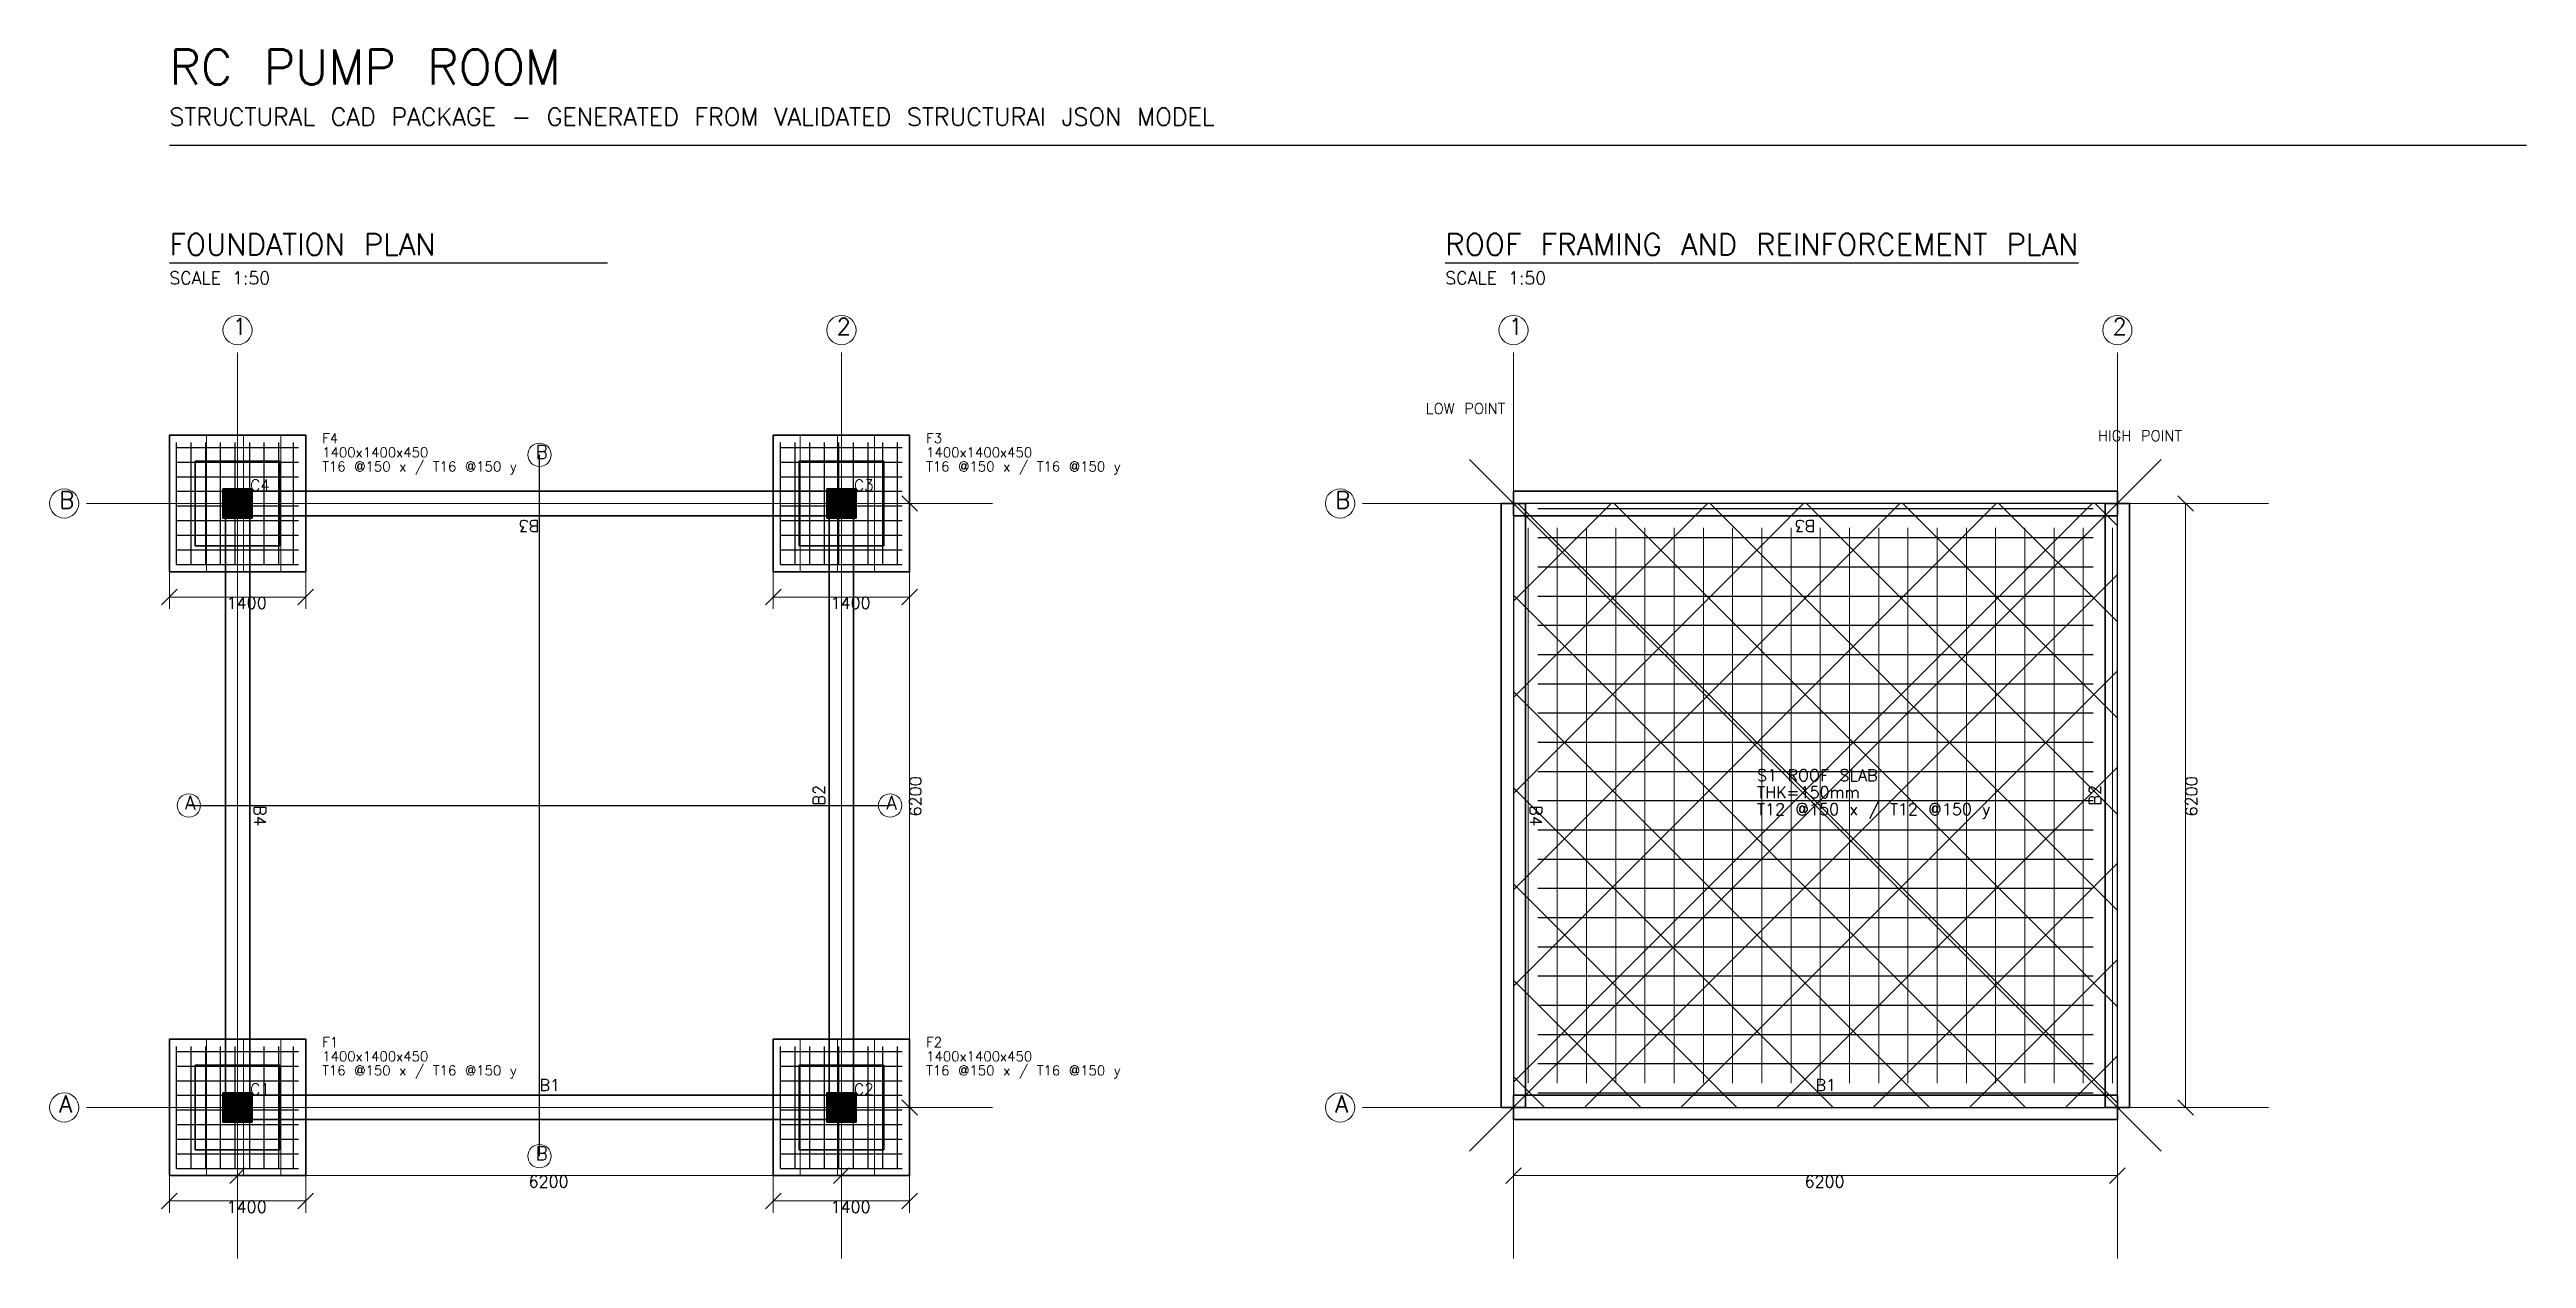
# Model space of a CAD drawing. Header units: millimetres. Extents: x -1230 to 30360, y -31972 to 11560.
# Drawn here: x -1230 to 24200, y -850 to 11560 of the extents above; entities that cross this region are included whole.
import ezdxf

# ---------------------------------------------------------------- set-up
doc = ezdxf.new("R2010")
doc.units = ezdxf.units.MM
for name, color, linetype, lineweight in [('SAI-A-BORDER', 7, 'Continuous', 25), ('SAI-A-DIMS', 6, 'Continuous', 13), ('SAI-A-GRID', 1, 'Continuous', 13), ('SAI-A-SECTION', 1, 'Continuous', 25), ('SAI-A-TEXT', 4, 'Continuous', 13), ('SAI-A-TITLE', 6, 'Continuous', 30), ('SAI-H-CONCRETE', 8, 'Continuous', 13), ('SAI-S-BEAM', 30, 'Continuous', 35), ('SAI-S-COLUMN', 5, 'Continuous', 35), ('SAI-S-CONCRETE', 30, 'Continuous', 35), ('SAI-S-FOOTING', 2, 'Continuous', 35), ('SAI-S-REBAR', 1, 'Continuous', 25), ('SAI-S-SLAB', 4, 'Continuous', 25), ('SAI-S-TIES', 3, 'Continuous', 20), ('SAI-X-REFERENCE', 9, 'Continuous', 13)]:
    doc.layers.add(name, color=color, linetype=linetype, lineweight=lineweight)
doc.styles.add('SAI-STANDARD', font='txt.shx')

msp = doc.modelspace()

# ---------------------------------------------------------------- texts
at = {"layer": 'SAI-A-DIMS', "style": 'SAI-STANDARD'}
for s, p in [('1400', (588, 5820)), ('1400', (6788, 5820)), ('6200', (3688, -120)), ('6200', (16788, -120)), ('1400', (588, -380)), ('1400', (6788, -380))]:
    msp.add_text(s, height=120, dxfattribs=at).set_placement(p)
for p in [(7720, 3688), (20820, 3688)]:
    msp.add_text('6200', height=120, rotation=90, dxfattribs=at).set_placement(p)
at = {"layer": 'SAI-A-GRID', "style": 'SAI-STANDARD'}
for s, height, p in [('1', 172, (650, 8630)), ('2', 172, (6850, 8630)), ('1', 172, (13750, 8630)), ('2', 172, (19950, 8630)), ('B', 138, (3760, 7360)), ('B', 172, (-1130, 6850)), ('B', 172, (11970, 6850)), ('A', 138, (160, 3760)), ('A', 138, (7360, 3760)), ('A', 172, (-1130, 650)), ('A', 172, (11970, 650)), ('B', 138, (3760, 160))]:
    msp.add_text(s, height=height, dxfattribs=at).set_placement(p)
at = {"layer": 'SAI-A-SECTION', "style": 'SAI-STANDARD'}
for s, p in [('LOW POINT', (12900, 7820)), ('HIGH POINT', (19800, 7540))]:
    msp.add_text(s, height=110, dxfattribs=at).set_placement(p)
at = {"layer": 'SAI-A-TEXT', "style": 'SAI-STANDARD'}
for s, height, p in [('STRUCTURAL CAD PACKAGE - GENERATED FROM VALIDATED STRUCTURAI JSON MODEL', 180, (0, 10780)), ('SCALE 1:50', 130, (0, 9150)), ('SCALE 1:50', 130, (13100, 9150)), ('F4', 100, (1570, 7520)), ('1400x1400x450', 100, (1570, 7375)), ('F3', 100, (7770, 7520)), ('1400x1400x450', 100, (7770, 7375)), ('C4', 115, (830, 7030)), ('T16 @150 x / T16 @150 y', 100, (1570, 7230)), ('C3', 115, (7030, 7030)), ('T16 @150 x / T16 @150 y', 100, (7770, 7230)), ('S1 ROOF SLAB', 120, (16300, 4050)), ('THK=150mm', 120, (16300, 3876)), ('T12 @150 x / T12 @150 y', 120, (16300, 3702)), ('F1', 100, (1570, 1320)), ('1400x1400x450', 100, (1570, 1175)), ('F2', 100, (7770, 1320)), ('1400x1400x450', 100, (7770, 1175)), ('T16 @150 x / T16 @150 y', 100, (1570, 1030)), ('T16 @150 x / T16 @150 y', 100, (7770, 1030)), ('C1', 115, (830, 830)), ('B1', 120, (3800, 870)), ('C2', 115, (7030, 830)), ('B1', 120, (16900, 870))]:
    msp.add_text(s, height=height, dxfattribs=at).set_placement(p)
for s, rotation, p in [('B3', 180, (3800, 6730)), ('B3', 180, (16900, 6730)), ('B2', 90, (6730, 3800)), ('B2', 90, (19830, 3800)), ('B4', -90, (870, 3800)), ('B4', -90, (13970, 3800))]:
    msp.add_text(s, height=120, rotation=rotation, dxfattribs=at).set_placement(p)
at = {"layer": 'SAI-A-TITLE', "style": 'SAI-STANDARD'}
for s, height, p in [('RC PUMP ROOM', 360, (0, 11200)), ('FOUNDATION PLAN', 220, (0, 9450)), ('ROOF FRAMING AND REINFORCEMENT PLAN', 220, (13100, 9450))]:
    msp.add_text(s, height=height, dxfattribs=at).set_placement(p)

# ---------------------------------------------------------------- hatches: boundary and pattern name
at = {"layer": 'SAI-H-CONCRETE'}
h = msp.add_hatch(dxfattribs=at)
h.set_pattern_fill('ANSI31', scale=120, angle=45)
h.paths.add_polyline_path([(0, 6200), (1400, 6200), (1400, 7600), (0, 7600)])
h = msp.add_hatch(dxfattribs=at)
h.set_pattern_fill('ANSI31', scale=120, angle=45)
h.paths.add_polyline_path([(6200, 6200), (7600, 6200), (7600, 7600), (6200, 7600)])
h = msp.add_hatch(dxfattribs=at)
h.set_pattern_fill('ANSI37', scale=220)
h.paths.add_polyline_path([(13800, 700), (20000, 700), (20000, 6900), (13800, 6900)])
h = msp.add_hatch(dxfattribs=at)
h.set_pattern_fill('ANSI31', scale=120, angle=45)
h.paths.add_polyline_path([(0, 0), (1400, 0), (1400, 1400), (0, 1400)])
h = msp.add_hatch(dxfattribs=at)
h.set_pattern_fill('ANSI31', scale=120, angle=45)
h.paths.add_polyline_path([(6200, 0), (7600, 0), (7600, 1400), (6200, 1400)])
at = {"layer": 'SAI-S-COLUMN'}
h = msp.add_hatch(color=5, dxfattribs=at)
h.dxf.hatch_style = 1
h.paths.add_polyline_path([(550, 6750), (850, 6750), (850, 7050), (550, 7050)])
h = msp.add_hatch(color=5, dxfattribs=at)
h.dxf.hatch_style = 1
h.paths.add_polyline_path([(6750, 6750), (7050, 6750), (7050, 7050), (6750, 7050)])
h = msp.add_hatch(color=5, dxfattribs=at)
h.dxf.hatch_style = 1
h.paths.add_polyline_path([(550, 550), (850, 550), (850, 850), (550, 850)])
h = msp.add_hatch(color=5, dxfattribs=at)
h.dxf.hatch_style = 1
h.paths.add_polyline_path([(6750, 550), (7050, 550), (7050, 850), (6750, 850)])

# ---------------------------------------------------------------- linework, layer by layer
at = {"layer": 'SAI-A-BORDER'}
msp.add_line((0, 10580), (24200, 10580), dxfattribs=at)
at = {"layer": 'SAI-A-DIMS'}
for p, q in [((6900, 6900), (7720, 6900)), ((7520, 6980), (7680, 6820)), ((7600, 700), (7600, 6900)), ((20000, 6900), (20820, 6900)), ((20620, 6980), (20780, 6820)), ((20700, 700), (20700, 6900)), ((0, 6200), (0, 5820)), ((1400, 6200), (1400, 5820)), ((6200, 6200), (6200, 5820)), ((7600, 6200), (7600, 5820)), ((-80, 5860), (80, 6020)), ((0, 5940), (1400, 5940)), ((1320, 5860), (1480, 6020)), ((6120, 5860), (6280, 6020)), ((6200, 5940), (7600, 5940)), ((7520, 5860), (7680, 6020)), ((7520, 780), (7680, 620)), ((20620, 780), (20780, 620)), ((700, 700), (700, -120)), ((6900, 700), (6900, -120)), ((6900, 700), (7720, 700)), ((13800, 700), (13800, -120)), ((20000, 700), (20000, -120)), ((20000, 700), (20820, 700)), ((0, 0), (0, -380)), ((620, -80), (780, 80)), ((700, 0), (6900, 0)), ((1400, 0), (1400, -380)), ((6200, 0), (6200, -380)), ((6820, -80), (6980, 80)), ((7600, 0), (7600, -380)), ((13720, -80), (13880, 80)), ((13800, 0), (20000, 0)), ((19920, -80), (20080, 80)), ((-80, -340), (80, -180)), ((1320, -340), (1480, -180)), ((6120, -340), (6280, -180)), ((7520, -340), (7680, -180)), ((0, -260), (1400, -260)), ((6200, -260), (7600, -260))]:
    msp.add_line(p, q, dxfattribs=at)
at = {"layer": 'SAI-A-GRID'}
for p, q in [((700, -850), (700, 8450)), ((6900, -850), (6900, 8450)), ((13800, -850), (13800, 8450)), ((20000, -850), (20000, 8450)), ((-850, 6900), (8450, 6900)), ((12250, 6900), (21550, 6900)), ((-850, 700), (8450, 700)), ((12250, 700), (21550, 700))]:
    msp.add_line(p, q, dxfattribs=at)
for centre, radius in [((700, 8680), 150), ((6900, 8680), 150), ((13800, 8680), 150), ((20000, 8680), 150), ((3800, 7400), 120), ((-1080, 6900), 150), ((12020, 6900), 150), ((200, 3800), 120), ((7400, 3800), 120), ((-1080, 700), 150), ((12020, 700), 150), ((3800, 200), 120)]:
    msp.add_circle(centre, radius, dxfattribs=at)
at = {"layer": 'SAI-A-SECTION'}
for p, q in [((3800, 200), (3800, 7400)), ((200, 3800), (7400, 3800))]:
    msp.add_line(p, q, dxfattribs=at)
at = {"layer": 'SAI-A-TITLE'}
for p, q in [((0, 9370), (4500, 9370)), ((13100, 9370), (19600, 9370))]:
    msp.add_line(p, q, dxfattribs=at)
at = {"layer": 'SAI-S-BEAM'}
for points in [[(825, 6900), (825, 700), (575, 700), (575, 6900), (825, 6900)], [(6900, 6775), (700, 6775), (700, 7025), (6900, 7025), (6900, 6775)], [(6775, 700), (6775, 6900), (7025, 6900), (7025, 700), (6775, 700)], [(13925, 6900), (13925, 700), (13675, 700), (13675, 6900), (13925, 6900)], [(20000, 6775), (13800, 6775), (13800, 7025), (20000, 7025), (20000, 6775)], [(19875, 700), (19875, 6900), (20125, 6900), (20125, 700), (19875, 700)], [(700, 825), (6900, 825), (6900, 575), (700, 575), (700, 825)], [(13800, 825), (20000, 825), (20000, 575), (13800, 575), (13800, 825)]]:
    msp.add_lwpolyline(points, dxfattribs=at)
at = {"layer": 'SAI-S-COLUMN'}
for points in [[(550, 6750), (850, 6750), (850, 7050), (550, 7050), (550, 6750)], [(6750, 6750), (7050, 6750), (7050, 7050), (6750, 7050), (6750, 6750)], [(550, 550), (850, 550), (850, 850), (550, 850), (550, 550)], [(6750, 550), (7050, 550), (7050, 850), (6750, 850), (6750, 550)]]:
    msp.add_lwpolyline(points, dxfattribs=at)
at = {"layer": 'SAI-S-CONCRETE'}
for points in [[(266, 6466), (1134, 6466), (1134, 7334), (266, 7334), (266, 6466)], [(6466, 6466), (7334, 6466), (7334, 7334), (6466, 7334), (6466, 6466)], [(266, 266), (1134, 266), (1134, 1134), (266, 1134), (266, 266)], [(6466, 266), (7334, 266), (7334, 1134), (6466, 1134), (6466, 266)]]:
    msp.add_lwpolyline(points, dxfattribs=at)
at = {"layer": 'SAI-S-FOOTING'}
for points in [[(0, 6200), (1400, 6200), (1400, 7600), (0, 7600), (0, 6200)], [(6200, 6200), (7600, 6200), (7600, 7600), (6200, 7600), (6200, 6200)], [(0, 0), (1400, 0), (1400, 1400), (0, 1400), (0, 0)], [(6200, 0), (7600, 0), (7600, 1400), (6200, 1400), (6200, 0)]]:
    msp.add_lwpolyline(points, dxfattribs=at)
at = {"layer": 'SAI-S-REBAR'}
for p, q in [((75, 6275), (75, 7525)), ((75, 7475), (1325, 7475)), ((225, 6275), (225, 7525)), ((375, 6275), (375, 7525)), ((525, 6275), (525, 7525)), ((675, 6275), (675, 7525)), ((825, 6275), (825, 7525)), ((975, 6275), (975, 7525)), ((1125, 6275), (1125, 7525)), ((1275, 6275), (1275, 7525)), ((6275, 6275), (6275, 7525)), ((6275, 7475), (7525, 7475)), ((6425, 6275), (6425, 7525)), ((6575, 6275), (6575, 7525)), ((6725, 6275), (6725, 7525)), ((6875, 6275), (6875, 7525)), ((7025, 6275), (7025, 7525)), ((7175, 6275), (7175, 7525)), ((7325, 6275), (7325, 7525)), ((7475, 6275), (7475, 7525)), ((75, 7325), (1325, 7325)), ((75, 7175), (1325, 7175)), ((6275, 7325), (7525, 7325)), ((6275, 7175), (7525, 7175)), ((75, 7025), (1325, 7025)), ((75, 6875), (1325, 6875)), ((6275, 7025), (7525, 7025)), ((6275, 6875), (7525, 6875)), ((75, 6725), (1325, 6725)), ((6275, 6725), (7525, 6725)), ((14050, 6850), (19750, 6850)), ((75, 6575), (1325, 6575)), ((75, 6425), (1325, 6425)), ((6275, 6575), (7525, 6575)), ((6275, 6425), (7525, 6425)), ((14050, 6550), (19750, 6550)), ((75, 6275), (1325, 6275)), ((6275, 6275), (7525, 6275)), ((14050, 6250), (19750, 6250)), ((14050, 5950), (19750, 5950)), ((14050, 5650), (19750, 5650)), ((14050, 5350), (19750, 5350)), ((14050, 5050), (19750, 5050)), ((14050, 4750), (19750, 4750)), ((14050, 4450), (19750, 4450)), ((14050, 4150), (19750, 4150)), ((14050, 3850), (19750, 3850)), ((14050, 3550), (19750, 3550)), ((14050, 3250), (19750, 3250)), ((14050, 2950), (19750, 2950)), ((14050, 2650), (19750, 2650)), ((14050, 2350), (19750, 2350)), ((14050, 2050), (19750, 2050)), ((14050, 1750), (19750, 1750)), ((75, 75), (75, 1325)), ((75, 1275), (1325, 1275)), ((225, 75), (225, 1325)), ((375, 75), (375, 1325)), ((525, 75), (525, 1325)), ((675, 75), (675, 1325)), ((825, 75), (825, 1325)), ((975, 75), (975, 1325)), ((1125, 75), (1125, 1325)), ((1275, 75), (1275, 1325)), ((6275, 75), (6275, 1325)), ((6275, 1275), (7525, 1275)), ((6425, 75), (6425, 1325)), ((6575, 75), (6575, 1325)), ((6725, 75), (6725, 1325)), ((6875, 75), (6875, 1325)), ((7025, 75), (7025, 1325)), ((7175, 75), (7175, 1325)), ((7325, 75), (7325, 1325)), ((7475, 75), (7475, 1325)), ((14050, 1450), (19750, 1450)), ((75, 1125), (1325, 1125)), ((6275, 1125), (7525, 1125)), ((14050, 1150), (19750, 1150)), ((75, 975), (1325, 975)), ((75, 825), (1325, 825)), ((6275, 975), (7525, 975)), ((6275, 825), (7525, 825)), ((14050, 850), (19750, 850)), ((75, 675), (1325, 675)), ((75, 525), (1325, 525)), ((6275, 675), (7525, 675)), ((6275, 525), (7525, 525)), ((75, 375), (1325, 375)), ((6275, 375), (7525, 375)), ((75, 225), (1325, 225)), ((75, 75), (1325, 75)), ((6275, 225), (7525, 225)), ((6275, 75), (7525, 75))]:
    msp.add_line(p, q, dxfattribs=at)
at = {"layer": 'SAI-S-SLAB'}
msp.add_lwpolyline([(13800, 700), (20000, 700), (20000, 6900), (13800, 6900), (13800, 700)], dxfattribs=at)
at = {"layer": 'SAI-S-TIES'}
for p, q in [((13350, 250), (20450, 7350)), ((20450, 250), (13350, 7350)), ((13950, 950), (13950, 6650)), ((14250, 950), (14250, 6650)), ((14550, 950), (14550, 6650)), ((14850, 950), (14850, 6650)), ((15150, 950), (15150, 6650)), ((15450, 950), (15450, 6650)), ((15750, 950), (15750, 6650)), ((16050, 950), (16050, 6650)), ((16350, 950), (16350, 6650)), ((16650, 950), (16650, 6650)), ((16950, 950), (16950, 6650)), ((17250, 950), (17250, 6650)), ((17550, 950), (17550, 6650)), ((17850, 950), (17850, 6650)), ((18150, 950), (18150, 6650)), ((18450, 950), (18450, 6650)), ((18750, 950), (18750, 6650)), ((19050, 950), (19050, 6650)), ((19350, 950), (19350, 6650)), ((19650, 950), (19650, 6650)), ((19950, 950), (19950, 6650))]:
    msp.add_line(p, q, dxfattribs=at)
at = {"layer": 'SAI-X-REFERENCE'}
for p, q in [((6900, 6900), (700, 6900)), ((700, 6900), (700, 700)), ((6900, 700), (6900, 6900)), ((20000, 6900), (13800, 6900)), ((13800, 6900), (13800, 700)), ((20000, 700), (20000, 6900)), ((700, 700), (6900, 700)), ((13800, 700), (20000, 700))]:
    msp.add_line(p, q, dxfattribs=at)

msp.set_redraw_order([(e.dxf.handle, doc.entitydb.next_handle()) for e in msp.query("TEXT MTEXT ATTDEF DIMENSION ARC_DIMENSION")])  # texts and dimensions are drawn at this point

doc.saveas('drawing.dxf')
